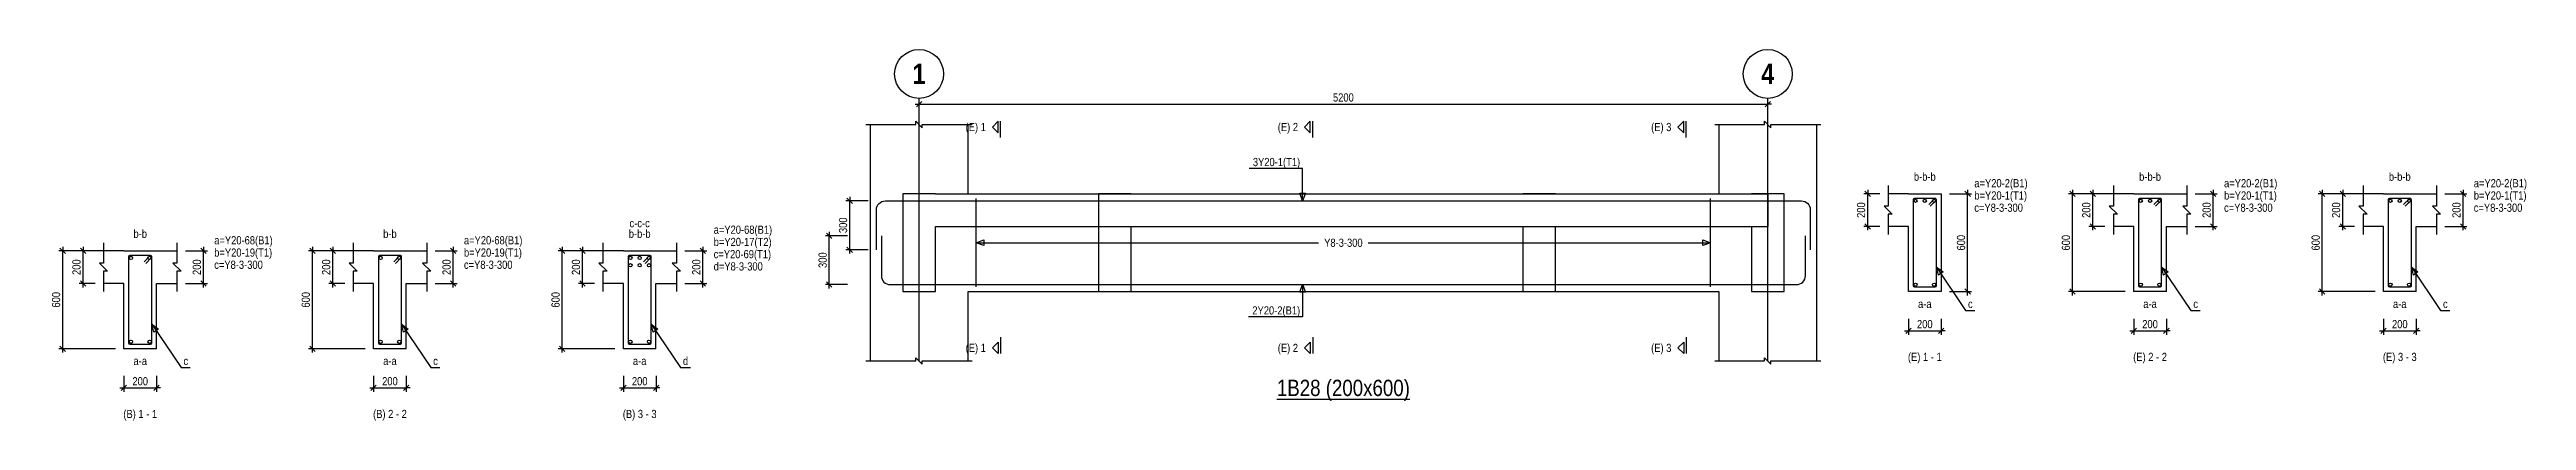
# Model space of a CAD drawing. Extents: x 0 to 206258, y -403073 to 0.
# Drawn here: x 42772 to 73125, y -302824 to -298274 of the extents above; entities that cross this region are included whole.
import ezdxf
from ezdxf.enums import TextEntityAlignment as Align
from ezdxf.lldxf.tags import DXFTag

# ---------------------------------------------------------------- set-up
doc = ezdxf.new("R2010")
doc.units = 0
doc.header["$LTSCALE"] = 1000
for name, color, linetype in [('Axis Circle(Dir 2)', 150, 'Continuous'), ('Axis Label(Dir 1)', 7, 'Continuous'), ('Axis Line(Dir 2)', 150, 'CENTER2'), ('Break Line', 5, 'Continuous'), ('Dimension Line', 5, 'Continuous'), ('Front Elevation Line', 40, 'Continuous'), ('Leader Line', 5, 'Continuous'), ('Link Line', 3, 'Continuous'), ('Rebar Label', 6, 'Continuous'), ('Rebar Line', 7, 'Continuous'), ('Section Label', 1, 'Continuous'), ('Section Line', 1, 'Continuous'), ('Top Rebar Label', 6, 'Continuous'), ('Top Rebar Line', 7, 'Continuous')]:
    doc.layers.add(name, color=color, linetype=linetype)
for name, color, linetype, true_color in [('Back Elevation Line', 191, 'HIDDEN2', 0xd4aaff), ('Beam Label(D)', 94, 'Continuous', 0x008100), ('Beam Line(D)', 112, 'Continuous', 0x00bd5e), ('Link Label', 94, 'Continuous', 0x008100)]:
    doc.layers.add(name, color=color, linetype=linetype, true_color=true_color)
doc.styles.add('Axis Label(Dir 1)', font='ARIALNB.TTF', dxfattribs={"height": 250})
doc.styles.add('Beam Label(D)', font='ARIALN.TTF', dxfattribs={"height": 200})
doc.styles.add('Dimension Text', font='ARIALN.TTF', dxfattribs={"height": 100})
doc.styles.add('Link Label', font='ARIALN.TTF', dxfattribs={"height": 100})
doc.styles.add('Rebar Label', font='ARIALN.TTF', dxfattribs={"height": 100})
doc.styles.add('Section Label', font='ARIALN.TTF', dxfattribs={"height": 100})
doc.styles.add('Top Rebar Label', font='ARIALN.TTF', dxfattribs={"height": 100})
tags = doc.linetypes.add('CENTER2', pattern=[1.125, 0.75, -0.125, 0.125, -0.125]).pattern_tags.tags
tags[10:11] = [DXFTag(74, 4), DXFTag(75, 0), DXFTag(340, '0'), DXFTag(46, 0.0), DXFTag(50, 0.0), DXFTag(44, 0.0), DXFTag(45, 0.0)]
tags[8:9] = [DXFTag(74, 4), DXFTag(75, 0), DXFTag(340, '0'), DXFTag(46, 0.0), DXFTag(50, 0.0), DXFTag(44, 0.0), DXFTag(45, 0.0)]
tags[6:7] = [DXFTag(74, 4), DXFTag(75, 0), DXFTag(340, '0'), DXFTag(46, 0.0), DXFTag(50, 0.0), DXFTag(44, 0.0), DXFTag(45, 0.0)]
tags[4:5] = [DXFTag(74, 4), DXFTag(75, 0), DXFTag(340, '0'), DXFTag(46, 0.0), DXFTag(50, 0.0), DXFTag(44, 0.0), DXFTag(45, 0.0)]
tags = doc.linetypes.add('HIDDEN2', pattern=[0.1875, 0.125, -0.0625]).pattern_tags.tags
tags[6:7] = [DXFTag(74, 4), DXFTag(75, 0), DXFTag(340, '0'), DXFTag(46, 0.0), DXFTag(50, 0.0), DXFTag(44, 0.0), DXFTag(45, 0.0)]
tags[4:5] = [DXFTag(74, 4), DXFTag(75, 0), DXFTag(340, '0'), DXFTag(46, 0.0), DXFTag(50, 0.0), DXFTag(44, 0.0), DXFTag(45, 0.0)]
doc.dimstyles.new('BEAM', dxfattribs={"dimtxt": 100, "dimasz": 30, "dimexe": 48.3, "dimexo": 103.5, "dimgap": 30, "dimtad": 1, "dimtoh": 1, "dimdec": 1, "dimlfac": 0.5, "dimdsep": 46, "dimtxsty": 'Dimension Text', "dimblk": 'PCDIM_TICK', "dimcen": 0.09, "dimclrd": 5, "dimclre": 5, "dimclrt": 5, "dimadec": 1, "dimazin": 0, "dimtp": 1, "dimtm": 1, "dimtfac": 1, "dimtdec": 4, "dimtofl": 0, "dimtmove": 0, "dimatfit": 3, "dimfxl": 1, "dimtolj": 1, "dimtzin": 0, "dimarcsym": 0})

msp = doc.modelspace()

# ---------------------------------------------------------------- texts
at = {"layer": 'Axis Label(Dir 1)', "transparency": 33554687, "style": 'Axis Label(Dir 1)'}
for s, p in [('1', (53427.055, -298574.284)), ('4', (63827.055, -298574.284))]:
    msp.add_text(s, height=250, dxfattribs=at).set_placement(p, align=Align.MIDDLE_CENTER)
at = {"layer": 'Beam Label(D)', "transparency": 33554687, "style": 'Beam Label(D)'}
msp.add_text('%%U1B28 (200x600)', height=200, dxfattribs=at).set_placement((58627.055, -302324.284), align=Align.TOP_CENTER)
at = {"layer": 'Link Label', "transparency": 33554687, "style": 'Link Label'}
for s, p in [(' c=Y8-3-300', (66327.055, -300264.284)), (' c=Y8-3-300', (69387.293, -300264.284)), (' c=Y8-3-300', (72447.532, -300264.284)), (' c=Y8-3-300', (44758.146, -300964.284)), (' c=Y8-3-300', (47818.385, -300964.284)), (' d=Y8-3-300', (50878.623, -300984.284)), ('c', (66282.055, -301444.284)), ('c', (69042.293, -301444.284)), ('c', (72102.532, -301444.284)), ('c', (44413.146, -302144.284)), ('c', (47473.385, -302144.284)), ('d', (50533.623, -302144.284))]:
    msp.add_text(s, height=100, dxfattribs=at).set_placement(p)
msp.add_text('Y8-3-300', height=100, dxfattribs=at).set_placement((58627.055, -300644.284), align=Align.MIDDLE_CENTER)
at = {"layer": 'Rebar Label', "transparency": 33554687, "style": 'Rebar Label'}
for s, p in [('b-b-b', (65752.055, -299914.284)), ('b-b-b', (68512.293, -299914.284)), ('b-b-b', (71572.532, -299914.284)), ('b-b', (43883.146, -300614.284)), ('b-b', (46943.385, -300614.284)), ('b-b-b', (50003.623, -300614.284)), ('c-c-c', (50003.623, -300484.284)), ('a-a', (65752.055, -301474.284)), ('a-a', (68512.293, -301474.284)), ('a-a', (71572.532, -301474.284)), ('a-a', (43883.146, -302174.284)), ('a-a', (46943.385, -302174.284)), ('a-a', (50003.623, -302174.284))]:
    msp.add_text(s, height=100, dxfattribs=at).set_placement(p, align=Align.BOTTOM_CENTER)
for s, p in [(' a=Y20-2(B1)', (66327.055, -299964.284)), (' a=Y20-2(B1)', (69387.293, -299964.284)), (' a=Y20-2(B1)', (72447.532, -299964.284)), (' a=Y20-68(B1)', (50878.623, -300534.284)), (' a=Y20-68(B1)', (44758.146, -300664.284)), (' a=Y20-68(B1)', (47818.385, -300664.284))]:
    msp.add_text(s, height=100, dxfattribs=at).set_placement(p)
msp.add_text(' 2Y20-2(B1)', height=100, dxfattribs=at).set_placement((58097.055, -301524.284), align=Align.RIGHT)
at = {"layer": 'Section Label', "transparency": 33554687, "style": 'Section Label'}
for s, p in [('(E) 1', (54246.344, -299224.994)), ('(E) 2', (58071.344, -299224.994)), ('(E) 3', (62646.344, -299224.994)), ('(E) 1', (54246.344, -301933.573)), ('(E) 2', (58071.344, -301933.573)), ('(E) 3', (62646.344, -301933.573))]:
    msp.add_text(s, height=100, dxfattribs=at).set_placement(p, align=Align.MIDDLE_RIGHT)
for s, p in [('(E) 1 - 1', (65752.055, -302124.284)), ('(E) 2 - 2', (68512.293, -302124.284)), ('(E) 3 - 3', (71572.532, -302124.284)), ('(B) 1 - 1', (43883.146, -302824.284)), ('(B) 2 - 2', (46943.385, -302824.284)), ('(B) 3 - 3', (50003.623, -302824.284))]:
    msp.add_text(s, height=100, dxfattribs=at).set_placement(p, align=Align.BOTTOM_CENTER)
at = {"layer": 'Top Rebar Label', "transparency": 33554687, "style": 'Top Rebar Label'}
msp.add_text(' 3Y20-1(T1)', height=100, dxfattribs=at).set_placement((58097.055, -299704.284), align=Align.RIGHT)
for s, p in [(' b=Y20-1(T1)', (66327.055, -300114.284)), (' b=Y20-1(T1)', (69387.293, -300114.284)), (' b=Y20-1(T1)', (72447.532, -300114.284)), (' b=Y20-19(T1)', (44758.146, -300814.284)), (' b=Y20-19(T1)', (47818.385, -300814.284)), (' c=Y20-69(T1)', (50878.623, -300834.284)), (' b=Y20-17(T2)', (50878.623, -300684.284))]:
    msp.add_text(s, height=100, dxfattribs=at).set_placement(p)

# ---------------------------------------------------------------- blocks, each defined once
blk = doc.blocks.new('PCDIM_TICK')
at = {"layer": 'Dimension Line', "color": 0, "transparency": 33554687}
for p, q in [((1.1, 1.1), (-1.1, -1.1)), ((1.6, 0), (0, 0))]:
    blk.add_line(p, q, dxfattribs=at)
blk = doc.blocks.new('*U3698')
at = {"layer": 'Dimension Line', "color": 5, "true_color": 0x0000ff, "transparency": 16777216}
for p, q in [((44437, -300744), (44706, -300744)), ((44658, -301144), (44658, -300744)), ((44437, -301144), (44706, -301144))]:
    blk.add_line(p, q, dxfattribs=at)
at = {"layer": 'Dimension Line', "color": 5, "true_color": 0x0000ff, "transparency": 16777216, "xscale": 30, "yscale": 30}
for p, rotation in [((44658, -300744), 89.99999999999447), ((44658, -301144), 269.9999999999834)]:
    blk.add_blockref('PCDIM_TICK', p, dxfattribs=dict(at, rotation=rotation))
at = {"layer": 'Dimension Line', "color": 5, "true_color": 0x0000ff, "transparency": 16777216, "insert": (44628, -300944), "char_height": 100, "width": 182.77, "attachment_point": 8, "rotation": 90, "style": 'Dimension Text'}
blk.add_mtext('200', dxfattribs=at)
blk = doc.blocks.new('*U3699')
at = {"layer": 'Dimension Line', "color": 5, "true_color": 0x0000ff, "transparency": 16777216}
for p, q in [((43330, -300744), (43135, -300744)), ((43183, -301144), (43183, -300744)), ((43330, -301144), (43135, -301144))]:
    blk.add_line(p, q, dxfattribs=at)
at = {"layer": 'Dimension Line', "color": 5, "true_color": 0x0000ff, "transparency": 16777216, "xscale": 30, "yscale": 30}
for p, rotation in [((43183, -300744), 89.99999999999447), ((43183, -301144), 269.9999999999834)]:
    blk.add_blockref('PCDIM_TICK', p, dxfattribs=dict(at, rotation=rotation))
at = {"layer": 'Dimension Line', "color": 5, "true_color": 0x0000ff, "transparency": 16777216, "insert": (43153, -300944), "char_height": 100, "width": 182.77, "attachment_point": 8, "rotation": 90, "style": 'Dimension Text'}
blk.add_mtext('200', dxfattribs=at)
blk = doc.blocks.new('*U3700')
at = {"layer": 'Dimension Line', "color": 5, "true_color": 0x0000ff, "transparency": 16777216}
for p, q in [((43580, -300744), (42885, -300744)), ((42933, -301944), (42933, -300744)), ((43580, -301944), (42885, -301944))]:
    blk.add_line(p, q, dxfattribs=at)
at = {"layer": 'Dimension Line', "color": 5, "true_color": 0x0000ff, "transparency": 16777216, "xscale": 30, "yscale": 30}
for p, rotation in [((42933, -300744), 89.99999999999447), ((42933, -301944), 269.9999999999834)]:
    blk.add_blockref('PCDIM_TICK', p, dxfattribs=dict(at, rotation=rotation))
at = {"layer": 'Dimension Line', "color": 5, "true_color": 0x0000ff, "transparency": 16777216, "insert": (42903, -301344), "char_height": 100, "width": 181.97, "attachment_point": 8, "rotation": 90, "style": 'Dimension Text'}
blk.add_mtext('600', dxfattribs=at)
blk = doc.blocks.new('*U3701')
at = {"layer": 'Dimension Line', "color": 5, "true_color": 0x0000ff, "transparency": 16777216}
for p, q in [((43683, -302278), (43683, -302473)), ((44083, -302278), (44083, -302473)), ((43683, -302424), (44083, -302424))]:
    blk.add_line(p, q, dxfattribs=at)
at = {"layer": 'Dimension Line', "color": 5, "true_color": 0x0000ff, "transparency": 16777216, "xscale": 30, "yscale": 30, "rotation": 180.0000000000004}
blk.add_blockref('PCDIM_TICK', (43683, -302424), dxfattribs=at)
at = {"layer": 'Dimension Line', "color": 5, "true_color": 0x0000ff, "transparency": 16777216, "xscale": 30, "yscale": 30}
blk.add_blockref('PCDIM_TICK', (44083, -302424), dxfattribs=at)
at = {"layer": 'Dimension Line', "color": 5, "true_color": 0x0000ff, "transparency": 16777216, "insert": (43883, -302394), "char_height": 100, "width": 182.77, "attachment_point": 8, "style": 'Dimension Text'}
blk.add_mtext('200', dxfattribs=at)
blk = doc.blocks.new('*U3702')
at = {"layer": 'Dimension Line', "color": 5, "true_color": 0x0000ff, "transparency": 16777216}
for p, q in [((47497, -300744), (47767, -300744)), ((47718, -301144), (47718, -300744)), ((47497, -301144), (47767, -301144))]:
    blk.add_line(p, q, dxfattribs=at)
at = {"layer": 'Dimension Line', "color": 5, "true_color": 0x0000ff, "transparency": 16777216, "xscale": 30, "yscale": 30}
for p, rotation in [((47718, -300744), 89.99999999999447), ((47718, -301144), 269.9999999999834)]:
    blk.add_blockref('PCDIM_TICK', p, dxfattribs=dict(at, rotation=rotation))
at = {"layer": 'Dimension Line', "color": 5, "true_color": 0x0000ff, "transparency": 16777216, "insert": (47688, -300944), "char_height": 100, "width": 182.77, "attachment_point": 8, "rotation": 90, "style": 'Dimension Text'}
blk.add_mtext('200', dxfattribs=at)
blk = doc.blocks.new('*U3703')
at = {"layer": 'Dimension Line', "color": 5, "true_color": 0x0000ff, "transparency": 16777216}
for p, q in [((46390, -300744), (46195, -300744)), ((46243, -301144), (46243, -300744)), ((46390, -301144), (46195, -301144))]:
    blk.add_line(p, q, dxfattribs=at)
at = {"layer": 'Dimension Line', "color": 5, "true_color": 0x0000ff, "transparency": 16777216, "xscale": 30, "yscale": 30}
for p, rotation in [((46243, -300744), 89.99999999999447), ((46243, -301144), 269.9999999999834)]:
    blk.add_blockref('PCDIM_TICK', p, dxfattribs=dict(at, rotation=rotation))
at = {"layer": 'Dimension Line', "color": 5, "true_color": 0x0000ff, "transparency": 16777216, "insert": (46213, -300944), "char_height": 100, "width": 182.77, "attachment_point": 8, "rotation": 90, "style": 'Dimension Text'}
blk.add_mtext('200', dxfattribs=at)
blk = doc.blocks.new('*U3704')
at = {"layer": 'Dimension Line', "color": 5, "true_color": 0x0000ff, "transparency": 16777216}
for p, q in [((46640, -300744), (45945, -300744)), ((45993, -301944), (45993, -300744)), ((46640, -301944), (45945, -301944))]:
    blk.add_line(p, q, dxfattribs=at)
at = {"layer": 'Dimension Line', "color": 5, "true_color": 0x0000ff, "transparency": 16777216, "xscale": 30, "yscale": 30}
for p, rotation in [((45993, -300744), 89.99999999999447), ((45993, -301944), 269.9999999999834)]:
    blk.add_blockref('PCDIM_TICK', p, dxfattribs=dict(at, rotation=rotation))
at = {"layer": 'Dimension Line', "color": 5, "true_color": 0x0000ff, "transparency": 16777216, "insert": (45963, -301344), "char_height": 100, "width": 181.97, "attachment_point": 8, "rotation": 90, "style": 'Dimension Text'}
blk.add_mtext('600', dxfattribs=at)
blk = doc.blocks.new('*U3705')
at = {"layer": 'Dimension Line', "color": 5, "true_color": 0x0000ff, "transparency": 16777216}
for p, q in [((46743, -302278), (46743, -302473)), ((47143, -302278), (47143, -302473)), ((46743, -302424), (47143, -302424))]:
    blk.add_line(p, q, dxfattribs=at)
at = {"layer": 'Dimension Line', "color": 5, "true_color": 0x0000ff, "transparency": 16777216, "xscale": 30, "yscale": 30, "rotation": 180.0000000000004}
blk.add_blockref('PCDIM_TICK', (46743, -302424), dxfattribs=at)
at = {"layer": 'Dimension Line', "color": 5, "true_color": 0x0000ff, "transparency": 16777216, "xscale": 30, "yscale": 30}
blk.add_blockref('PCDIM_TICK', (47143, -302424), dxfattribs=at)
at = {"layer": 'Dimension Line', "color": 5, "true_color": 0x0000ff, "transparency": 16777216, "insert": (46943, -302394), "char_height": 100, "width": 182.77, "attachment_point": 8, "style": 'Dimension Text'}
blk.add_mtext('200', dxfattribs=at)
blk = doc.blocks.new('*U3706')
at = {"layer": 'Dimension Line', "color": 5, "true_color": 0x0000ff, "transparency": 16777216}
for p, q in [((50557, -300744), (50827, -300744)), ((50779, -301144), (50779, -300744)), ((50557, -301144), (50827, -301144))]:
    blk.add_line(p, q, dxfattribs=at)
at = {"layer": 'Dimension Line', "color": 5, "true_color": 0x0000ff, "transparency": 16777216, "xscale": 30, "yscale": 30}
for p, rotation in [((50779, -300744), 89.99999999999447), ((50779, -301144), 269.9999999999834)]:
    blk.add_blockref('PCDIM_TICK', p, dxfattribs=dict(at, rotation=rotation))
at = {"layer": 'Dimension Line', "color": 5, "true_color": 0x0000ff, "transparency": 16777216, "insert": (50749, -300944), "char_height": 100, "width": 182.77, "attachment_point": 8, "rotation": 90, "style": 'Dimension Text'}
blk.add_mtext('200', dxfattribs=at)
blk = doc.blocks.new('*U3707')
at = {"layer": 'Dimension Line', "color": 5, "true_color": 0x0000ff, "transparency": 16777216}
for p, q in [((49450, -300744), (49255, -300744)), ((49304, -301144), (49304, -300744)), ((49450, -301144), (49255, -301144))]:
    blk.add_line(p, q, dxfattribs=at)
at = {"layer": 'Dimension Line', "color": 5, "true_color": 0x0000ff, "transparency": 16777216, "xscale": 30, "yscale": 30}
for p, rotation in [((49304, -300744), 89.99999999999447), ((49304, -301144), 269.9999999999834)]:
    blk.add_blockref('PCDIM_TICK', p, dxfattribs=dict(at, rotation=rotation))
at = {"layer": 'Dimension Line', "color": 5, "true_color": 0x0000ff, "transparency": 16777216, "insert": (49274, -300944), "char_height": 100, "width": 182.77, "attachment_point": 8, "rotation": 90, "style": 'Dimension Text'}
blk.add_mtext('200', dxfattribs=at)
blk = doc.blocks.new('*U3708')
at = {"layer": 'Dimension Line', "color": 5, "true_color": 0x0000ff, "transparency": 16777216}
for p, q in [((49700, -300744), (49005, -300744)), ((49054, -301944), (49054, -300744)), ((49700, -301944), (49005, -301944))]:
    blk.add_line(p, q, dxfattribs=at)
at = {"layer": 'Dimension Line', "color": 5, "true_color": 0x0000ff, "transparency": 16777216, "xscale": 30, "yscale": 30}
for p, rotation in [((49054, -300744), 89.99999999999447), ((49054, -301944), 269.9999999999834)]:
    blk.add_blockref('PCDIM_TICK', p, dxfattribs=dict(at, rotation=rotation))
at = {"layer": 'Dimension Line', "color": 5, "true_color": 0x0000ff, "transparency": 16777216, "insert": (49024, -301344), "char_height": 100, "width": 181.97, "attachment_point": 8, "rotation": 90, "style": 'Dimension Text'}
blk.add_mtext('600', dxfattribs=at)
blk = doc.blocks.new('*U3709')
at = {"layer": 'Dimension Line', "color": 5, "true_color": 0x0000ff, "transparency": 16777216}
for p, q in [((49804, -302278), (49804, -302473)), ((50204, -302278), (50204, -302473)), ((49804, -302424), (50204, -302424))]:
    blk.add_line(p, q, dxfattribs=at)
at = {"layer": 'Dimension Line', "color": 5, "true_color": 0x0000ff, "transparency": 16777216, "xscale": 30, "yscale": 30, "rotation": 180.0000000000004}
blk.add_blockref('PCDIM_TICK', (49804, -302424), dxfattribs=at)
at = {"layer": 'Dimension Line', "color": 5, "true_color": 0x0000ff, "transparency": 16777216, "xscale": 30, "yscale": 30}
blk.add_blockref('PCDIM_TICK', (50204, -302424), dxfattribs=at)
at = {"layer": 'Dimension Line', "color": 5, "true_color": 0x0000ff, "transparency": 16777216, "insert": (50004, -302394), "char_height": 100, "width": 182.77, "attachment_point": 8, "style": 'Dimension Text'}
blk.add_mtext('200', dxfattribs=at)
blk = doc.blocks.new('*U3722')
at = {"layer": 'Dimension Line', "color": 5, "true_color": 0x0000ff, "transparency": 16777216}
for p, q in [((52802, -300130), (52529, -300130)), ((52577, -300730), (52577, -300130)), ((52802, -300730), (52529, -300730))]:
    blk.add_line(p, q, dxfattribs=at)
at = {"layer": 'Dimension Line', "color": 5, "true_color": 0x0000ff, "transparency": 16777216, "xscale": 30, "yscale": 30}
for p, rotation in [((52577, -300130), 89.99999999999447), ((52577, -300730), 269.9999999999834)]:
    blk.add_blockref('PCDIM_TICK', p, dxfattribs=dict(at, rotation=rotation))
at = {"layer": 'Dimension Line', "color": 5, "true_color": 0x0000ff, "transparency": 16777216, "insert": (52547, -300430), "char_height": 100, "width": 181.5, "attachment_point": 8, "rotation": 90, "style": 'Dimension Text'}
blk.add_mtext('300', dxfattribs=at)
blk = doc.blocks.new('*U3723')
at = {"layer": 'Dimension Line', "color": 5, "true_color": 0x0000ff, "transparency": 16777216}
for p, q in [((52552, -300558), (52279, -300558)), ((52327, -301158), (52327, -300558)), ((52552, -301158), (52279, -301158))]:
    blk.add_line(p, q, dxfattribs=at)
at = {"layer": 'Dimension Line', "color": 5, "true_color": 0x0000ff, "transparency": 16777216, "xscale": 30, "yscale": 30}
for p, rotation in [((52327, -300558), 89.99999999999447), ((52327, -301158), 269.9999999999834)]:
    blk.add_blockref('PCDIM_TICK', p, dxfattribs=dict(at, rotation=rotation))
at = {"layer": 'Dimension Line', "color": 5, "true_color": 0x0000ff, "transparency": 16777216, "insert": (52297, -300858), "char_height": 100, "width": 181.5, "attachment_point": 8, "rotation": 90, "style": 'Dimension Text'}
blk.add_mtext('300', dxfattribs=at)
blk = doc.blocks.new('*U3724')
at = {"layer": 'Dimension Line', "color": 5, "true_color": 0x0000ff, "transparency": 16777216}
for p, q in [((53427, -299091), (53427, -298896)), ((53427, -298944), (63827, -298944)), ((63827, -299091), (63827, -298896))]:
    blk.add_line(p, q, dxfattribs=at)
at = {"layer": 'Dimension Line', "color": 5, "true_color": 0x0000ff, "transparency": 16777216, "xscale": 30, "yscale": 30, "rotation": 180.0000000000004}
blk.add_blockref('PCDIM_TICK', (53427, -298944), dxfattribs=at)
at = {"layer": 'Dimension Line', "color": 5, "true_color": 0x0000ff, "transparency": 16777216, "xscale": 30, "yscale": 30}
blk.add_blockref('PCDIM_TICK', (63827, -298944), dxfattribs=at)
at = {"layer": 'Dimension Line', "color": 5, "true_color": 0x0000ff, "transparency": 16777216, "insert": (58627, -298914), "char_height": 100, "width": 245.98, "attachment_point": 8, "style": 'Dimension Text'}
blk.add_mtext('5200', dxfattribs=at)
blk = doc.blocks.new('*U3725')
at = {"layer": 'Dimension Line', "color": 5, "true_color": 0x0000ff, "transparency": 16777216}
for p, q in [((66056, -300044), (66325, -300044)), ((66277, -301244), (66277, -300044)), ((66056, -301244), (66325, -301244))]:
    blk.add_line(p, q, dxfattribs=at)
at = {"layer": 'Dimension Line', "color": 5, "true_color": 0x0000ff, "transparency": 16777216, "xscale": 30, "yscale": 30}
for p, rotation in [((66277, -300044), 89.99999999999447), ((66277, -301244), 269.9999999999834)]:
    blk.add_blockref('PCDIM_TICK', p, dxfattribs=dict(at, rotation=rotation))
at = {"layer": 'Dimension Line', "color": 5, "true_color": 0x0000ff, "transparency": 16777216, "insert": (66247, -300644), "char_height": 100, "width": 181.97, "attachment_point": 8, "rotation": 90, "style": 'Dimension Text'}
blk.add_mtext('600', dxfattribs=at)
blk = doc.blocks.new('*U3726')
at = {"layer": 'Dimension Line', "color": 5, "true_color": 0x0000ff, "transparency": 16777216}
for p, q in [((65199, -300044), (65004, -300044)), ((65052, -300444), (65052, -300044)), ((65199, -300444), (65004, -300444))]:
    blk.add_line(p, q, dxfattribs=at)
at = {"layer": 'Dimension Line', "color": 5, "true_color": 0x0000ff, "transparency": 16777216, "xscale": 30, "yscale": 30}
for p, rotation in [((65052, -300044), 89.99999999999447), ((65052, -300444), 269.9999999999834)]:
    blk.add_blockref('PCDIM_TICK', p, dxfattribs=dict(at, rotation=rotation))
at = {"layer": 'Dimension Line', "color": 5, "true_color": 0x0000ff, "transparency": 16777216, "insert": (65022, -300244), "char_height": 100, "width": 182.77, "attachment_point": 8, "rotation": 90, "style": 'Dimension Text'}
blk.add_mtext('200', dxfattribs=at)
blk = doc.blocks.new('*U3727')
at = {"layer": 'Dimension Line', "color": 5, "true_color": 0x0000ff, "transparency": 16777216}
for p, q in [((65552, -301578), (65552, -301773)), ((65952, -301578), (65952, -301773)), ((65552, -301724), (65952, -301724))]:
    blk.add_line(p, q, dxfattribs=at)
at = {"layer": 'Dimension Line', "color": 5, "true_color": 0x0000ff, "transparency": 16777216, "xscale": 30, "yscale": 30, "rotation": 180.0000000000004}
blk.add_blockref('PCDIM_TICK', (65552, -301724), dxfattribs=at)
at = {"layer": 'Dimension Line', "color": 5, "true_color": 0x0000ff, "transparency": 16777216, "xscale": 30, "yscale": 30}
blk.add_blockref('PCDIM_TICK', (65952, -301724), dxfattribs=at)
at = {"layer": 'Dimension Line', "color": 5, "true_color": 0x0000ff, "transparency": 16777216, "insert": (65752, -301694), "char_height": 100, "width": 182.77, "attachment_point": 8, "style": 'Dimension Text'}
blk.add_mtext('200', dxfattribs=at)
blk = doc.blocks.new('*U3728')
at = {"layer": 'Dimension Line', "color": 5, "true_color": 0x0000ff, "transparency": 16777216}
for p, q in [((69066, -300044), (69336, -300044)), ((69287, -300444), (69287, -300044)), ((69066, -300444), (69336, -300444))]:
    blk.add_line(p, q, dxfattribs=at)
at = {"layer": 'Dimension Line', "color": 5, "true_color": 0x0000ff, "transparency": 16777216, "xscale": 30, "yscale": 30}
for p, rotation in [((69287, -300044), 89.99999999999447), ((69287, -300444), 269.9999999999834)]:
    blk.add_blockref('PCDIM_TICK', p, dxfattribs=dict(at, rotation=rotation))
at = {"layer": 'Dimension Line', "color": 5, "true_color": 0x0000ff, "transparency": 16777216, "insert": (69257, -300244), "char_height": 100, "width": 182.77, "attachment_point": 8, "rotation": 90, "style": 'Dimension Text'}
blk.add_mtext('200', dxfattribs=at)
blk = doc.blocks.new('*U3729')
at = {"layer": 'Dimension Line', "color": 5, "true_color": 0x0000ff, "transparency": 16777216}
for p, q in [((67959, -300044), (67764, -300044)), ((67812, -300444), (67812, -300044)), ((67959, -300444), (67764, -300444))]:
    blk.add_line(p, q, dxfattribs=at)
at = {"layer": 'Dimension Line', "color": 5, "true_color": 0x0000ff, "transparency": 16777216, "xscale": 30, "yscale": 30}
for p, rotation in [((67812, -300044), 89.99999999999447), ((67812, -300444), 269.9999999999834)]:
    blk.add_blockref('PCDIM_TICK', p, dxfattribs=dict(at, rotation=rotation))
at = {"layer": 'Dimension Line', "color": 5, "true_color": 0x0000ff, "transparency": 16777216, "insert": (67782, -300244), "char_height": 100, "width": 182.77, "attachment_point": 8, "rotation": 90, "style": 'Dimension Text'}
blk.add_mtext('200', dxfattribs=at)
blk = doc.blocks.new('*U3730')
at = {"layer": 'Dimension Line', "color": 5, "true_color": 0x0000ff, "transparency": 16777216}
for p, q in [((68209, -300044), (67514, -300044)), ((67562, -301244), (67562, -300044)), ((68209, -301244), (67514, -301244))]:
    blk.add_line(p, q, dxfattribs=at)
at = {"layer": 'Dimension Line', "color": 5, "true_color": 0x0000ff, "transparency": 16777216, "xscale": 30, "yscale": 30}
for p, rotation in [((67562, -300044), 89.99999999999447), ((67562, -301244), 269.9999999999834)]:
    blk.add_blockref('PCDIM_TICK', p, dxfattribs=dict(at, rotation=rotation))
at = {"layer": 'Dimension Line', "color": 5, "true_color": 0x0000ff, "transparency": 16777216, "insert": (67532, -300644), "char_height": 100, "width": 181.97, "attachment_point": 8, "rotation": 90, "style": 'Dimension Text'}
blk.add_mtext('600', dxfattribs=at)
blk = doc.blocks.new('*U3731')
at = {"layer": 'Dimension Line', "color": 5, "true_color": 0x0000ff, "transparency": 16777216}
for p, q in [((68312, -301578), (68312, -301773)), ((68712, -301578), (68712, -301773)), ((68312, -301724), (68712, -301724))]:
    blk.add_line(p, q, dxfattribs=at)
at = {"layer": 'Dimension Line', "color": 5, "true_color": 0x0000ff, "transparency": 16777216, "xscale": 30, "yscale": 30, "rotation": 180.0000000000004}
blk.add_blockref('PCDIM_TICK', (68312, -301724), dxfattribs=at)
at = {"layer": 'Dimension Line', "color": 5, "true_color": 0x0000ff, "transparency": 16777216, "xscale": 30, "yscale": 30}
blk.add_blockref('PCDIM_TICK', (68712, -301724), dxfattribs=at)
at = {"layer": 'Dimension Line', "color": 5, "true_color": 0x0000ff, "transparency": 16777216, "insert": (68512, -301694), "char_height": 100, "width": 182.77, "attachment_point": 8, "style": 'Dimension Text'}
blk.add_mtext('200', dxfattribs=at)
blk = doc.blocks.new('*U3732')
at = {"layer": 'Dimension Line', "color": 5, "true_color": 0x0000ff, "transparency": 16777216}
for p, q in [((72126, -300044), (72396, -300044)), ((72348, -300444), (72348, -300044)), ((72126, -300444), (72396, -300444))]:
    blk.add_line(p, q, dxfattribs=at)
at = {"layer": 'Dimension Line', "color": 5, "true_color": 0x0000ff, "transparency": 16777216, "xscale": 30, "yscale": 30}
for p, rotation in [((72348, -300044), 89.99999999999447), ((72348, -300444), 269.9999999999834)]:
    blk.add_blockref('PCDIM_TICK', p, dxfattribs=dict(at, rotation=rotation))
at = {"layer": 'Dimension Line', "color": 5, "true_color": 0x0000ff, "transparency": 16777216, "insert": (72318, -300244), "char_height": 100, "width": 182.77, "attachment_point": 8, "rotation": 90, "style": 'Dimension Text'}
blk.add_mtext('200', dxfattribs=at)
blk = doc.blocks.new('*U3733')
at = {"layer": 'Dimension Line', "color": 5, "true_color": 0x0000ff, "transparency": 16777216}
for p, q in [((71019, -300044), (70824, -300044)), ((70873, -300444), (70873, -300044)), ((71019, -300444), (70824, -300444))]:
    blk.add_line(p, q, dxfattribs=at)
at = {"layer": 'Dimension Line', "color": 5, "true_color": 0x0000ff, "transparency": 16777216, "xscale": 30, "yscale": 30}
for p, rotation in [((70873, -300044), 89.99999999999447), ((70873, -300444), 269.9999999999834)]:
    blk.add_blockref('PCDIM_TICK', p, dxfattribs=dict(at, rotation=rotation))
at = {"layer": 'Dimension Line', "color": 5, "true_color": 0x0000ff, "transparency": 16777216, "insert": (70843, -300244), "char_height": 100, "width": 182.77, "attachment_point": 8, "rotation": 90, "style": 'Dimension Text'}
blk.add_mtext('200', dxfattribs=at)
blk = doc.blocks.new('*U3734')
at = {"layer": 'Dimension Line', "color": 5, "true_color": 0x0000ff, "transparency": 16777216}
for p, q in [((71269, -300044), (70574, -300044)), ((70623, -301244), (70623, -300044)), ((71269, -301244), (70574, -301244))]:
    blk.add_line(p, q, dxfattribs=at)
at = {"layer": 'Dimension Line', "color": 5, "true_color": 0x0000ff, "transparency": 16777216, "xscale": 30, "yscale": 30}
for p, rotation in [((70623, -300044), 89.99999999999447), ((70623, -301244), 269.9999999999834)]:
    blk.add_blockref('PCDIM_TICK', p, dxfattribs=dict(at, rotation=rotation))
at = {"layer": 'Dimension Line', "color": 5, "true_color": 0x0000ff, "transparency": 16777216, "insert": (70593, -300644), "char_height": 100, "width": 181.97, "attachment_point": 8, "rotation": 90, "style": 'Dimension Text'}
blk.add_mtext('600', dxfattribs=at)
blk = doc.blocks.new('*U3735')
at = {"layer": 'Dimension Line', "color": 5, "true_color": 0x0000ff, "transparency": 16777216}
for p, q in [((71373, -301578), (71373, -301773)), ((71773, -301578), (71773, -301773)), ((71373, -301724), (71773, -301724))]:
    blk.add_line(p, q, dxfattribs=at)
at = {"layer": 'Dimension Line', "color": 5, "true_color": 0x0000ff, "transparency": 16777216, "xscale": 30, "yscale": 30, "rotation": 180.0000000000004}
blk.add_blockref('PCDIM_TICK', (71373, -301724), dxfattribs=at)
at = {"layer": 'Dimension Line', "color": 5, "true_color": 0x0000ff, "transparency": 16777216, "xscale": 30, "yscale": 30}
blk.add_blockref('PCDIM_TICK', (71773, -301724), dxfattribs=at)
at = {"layer": 'Dimension Line', "color": 5, "true_color": 0x0000ff, "transparency": 16777216, "insert": (71573, -301694), "char_height": 100, "width": 182.77, "attachment_point": 8, "style": 'Dimension Text'}
blk.add_mtext('200', dxfattribs=at)

# ---------------------------------------------------------------- dimensions: what is measured, and where the dimension line sits
at = {"layer": 'Dimension Line', "transparency": 33554687}
for base, p1, p2, text, picture, middle in [((58627.055, -298944.284), (53427.055, -299194.284), (63827.055, -299194.284), '5200', '*U3724', (58627.055, -298944.284)), ((65752.055, -301724.284), (65552.055, -301474.284), (65952.055, -301474.284), '200', '*U3727', (65752.055, -301724.284)), ((68512.293, -301724.284), (68312.293, -301474.284), (68712.293, -301474.284), '200', '*U3731', (68512.293, -301724.284)), ((71572.532, -301724.284), (71372.532, -301474.284), (71772.532, -301474.284), '200', '*U3735', (71572.532, -301724.284)), ((43883.146, -302424.284), (43683.146, -302174.284), (44083.146, -302174.284), '200', '*U3701', (43883.146, -302424.284)), ((46943.385, -302424.284), (46743.385, -302174.284), (47143.385, -302174.284), '200', '*U3705', (46943.385, -302424.284)), ((50003.623, -302424.284), (49803.623, -302174.284), (50203.623, -302174.284), '200', '*U3709', (50003.623, -302424.284))]:
    dim = msp.add_linear_dim(base=base, p1=p1, p2=p2, text=text, dimstyle='BEAM', override={"dimscale": 1, "dimtxt": 100, "dimasz": 30, "dimexe": 48.3, "dimexo": 103.5, "dimgap": 30, "dimtad": 1, "dimtih": 0, "dimdec": 1, "dimlfac": 0.5, "dimzin": 8, "dimlunit": 2, "dimpost": '', "dimtxsty": 'Dimension Text', "dimblk": 'PCDIM_TICK', "dimse1": 0, "dimse2": 0, "dimsd2": 0, "dimclrd": 5, "dimclre": 5, "dimclrt": 5, "dimaunit": 0, "dimadec": 1, "dimazin": 0, "dimtol": 0, "dimtp": 1, "dimtm": 1, "dimtmove": 0}, dxfattribs=at)
    dim.commit()
    dim.dimension.update_dxf_attribs({"geometry": picture, "text_midpoint": middle})
for base, p1, p2, text, picture, middle in [((52577.055, -300430.284), (52905.055, -300730.284), (52905.055, -300130.284), '300', '*U3722', (52577.055, -300430.284)), ((65052.055, -300244.284), (65302.055, -300444.284), (65302.055, -300044.284), '200', '*U3726', (65052.055, -300244.284)), ((66277.055, -300644.284), (65952.055, -301244.284), (65952.055, -300044.284), '600', '*U3725', (66277.055, -300644.284)), ((67562.293, -300644.284), (68312.293, -301244.284), (68312.293, -300044.284), '600', '*U3730', (67562.293, -300644.284)), ((67812.293, -300244.284), (68062.293, -300444.284), (68062.293, -300044.284), '200', '*U3729', (67812.293, -300244.284)), ((69287.293, -300244.284), (68962.293, -300444.284), (68962.293, -300044.284), '200', '*U3728', (69287.293, -300244.284)), ((70622.532, -300644.284), (71372.532, -301244.284), (71372.532, -300044.284), '600', '*U3734', (70622.532, -300644.284)), ((70872.532, -300244.284), (71122.532, -300444.284), (71122.532, -300044.284), '200', '*U3733', (70872.532, -300244.284)), ((72347.532, -300244.284), (72022.532, -300444.284), (72022.532, -300044.284), '200', '*U3732', (72347.532, -300244.284)), ((42933.146, -301344.284), (43683.146, -301944.284), (43683.146, -300744.284), '600', '*U3700', (42933.146, -301344.284)), ((43183.146, -300944.284), (43433.146, -301144.284), (43433.146, -300744.284), '200', '*U3699', (43183.146, -300944.284)), ((44658.146, -300944.284), (44333.146, -301144.284), (44333.146, -300744.284), '200', '*U3698', (44658.146, -300944.284)), ((45993.385, -301344.284), (46743.385, -301944.284), (46743.385, -300744.284), '600', '*U3704', (45993.385, -301344.284)), ((46243.385, -300944.284), (46493.385, -301144.284), (46493.385, -300744.284), '200', '*U3703', (46243.385, -300944.284)), ((47718.385, -300944.284), (47393.385, -301144.284), (47393.385, -300744.284), '200', '*U3702', (47718.385, -300944.284)), ((49053.623, -301344.284), (49803.623, -301944.284), (49803.623, -300744.284), '600', '*U3708', (49053.623, -301344.284)), ((49303.623, -300944.284), (49553.623, -301144.284), (49553.623, -300744.284), '200', '*U3707', (49303.623, -300944.284)), ((50778.623, -300944.284), (50453.623, -301144.284), (50453.623, -300744.284), '200', '*U3706', (50778.623, -300944.284)), ((52327.055, -300858.284), (52655.055, -301158.284), (52655.055, -300558.284), '300', '*U3723', (52327.055, -300858.284))]:
    dim = msp.add_linear_dim(base=base, p1=p1, p2=p2, angle=90, text=text, dimstyle='BEAM', override={"dimscale": 1, "dimtxt": 100, "dimasz": 30, "dimexe": 48.3, "dimexo": 103.5, "dimgap": 30, "dimtad": 1, "dimtih": 0, "dimdec": 1, "dimlfac": 0.5, "dimzin": 8, "dimlunit": 2, "dimpost": '', "dimtxsty": 'Dimension Text', "dimblk": 'PCDIM_TICK', "dimse1": 0, "dimse2": 0, "dimsd2": 0, "dimclrd": 5, "dimclre": 5, "dimclrt": 5, "dimaunit": 0, "dimadec": 1, "dimazin": 0, "dimtol": 0, "dimtp": 1, "dimtm": 1, "dimtmove": 0}, dxfattribs=at)
    dim.commit()
    dim.dimension.update_dxf_attribs({"geometry": picture, "text_midpoint": middle})

# ---------------------------------------------------------------- linework, layer by layer
at = {"layer": 'Axis Circle(Dir 2)', "transparency": 33554687}
for centre in [(53427.055, -298574.284), (63827.055, -298574.284)]:
    msp.add_circle(centre, 300, dxfattribs=at)
at = {"layer": 'Axis Line(Dir 2)', "transparency": 33554687}
for points in [[(53427.055, -302094.284), (53427.055, -298874.284)], [(63827.055, -302094.284), (63827.055, -298874.284)]]:
    msp.add_lwpolyline(points, dxfattribs=at)
at = {"layer": 'Back Elevation Line', "transparency": 33554687}
for points in [[(56027.055, -300044.284), (55627.055, -300044.284)], [(55627.055, -300044.284), (55627.055, -301244.284)], [(56027.055, -300044.284), (60827.055, -300044.284)], [(61227.055, -300044.284), (60827.055, -300044.284)], [(61227.055, -300044.284), (63827.055, -300044.284), (63827.055, -300444.284)], [(56027.055, -301244.284), (56027.055, -300444.284)], [(56027.055, -300444.284), (60827.055, -300444.284)], [(60827.055, -300444.284), (60827.055, -301244.284)], [(61227.055, -301244.284), (61227.055, -300444.284)], [(61227.055, -300444.284), (63827.055, -300444.284)], [(55627.055, -301244.284), (56027.055, -301244.284)], [(60827.055, -301244.284), (61227.055, -301244.284)]]:
    msp.add_lwpolyline(points, dxfattribs=at)
at = {"layer": 'Beam Line(D)', "transparency": 33554687}
for points in [[(52827.055, -299194.284), (52827.055, -300044.284)], [(54027.055, -300044.284), (54027.055, -299194.284)], [(63227.055, -299194.284), (63227.055, -300044.284)], [(64427.055, -300044.284), (64427.055, -299194.284)], [(52827.055, -300044.284), (52827.055, -302094.284)], [(54027.055, -300044.284), (63227.055, -300044.284)], [(64427.055, -302094.284), (64427.055, -300044.284)], [(65552.055, -300044.284), (65952.055, -300044.284), (65952.055, -301244.284), (65552.055, -301244.284), (65552.055, -300444.284), (65302.055, -300444.284)], [(65552.055, -300044.284), (65302.055, -300044.284)], [(65552.055, -300044.284), (65552.055, -300044.284)], [(68312.293, -300044.284), (68062.293, -300044.284)], [(68312.293, -300044.284), (68712.293, -300044.284)], [(68312.293, -300044.284), (68312.293, -300044.284)], [(68712.293, -300044.284), (68712.293, -300044.284)], [(68712.293, -300044.284), (68962.293, -300044.284)], [(71372.532, -300044.284), (71122.532, -300044.284)], [(71372.532, -300044.284), (71772.532, -300044.284)], [(71372.532, -300044.284), (71372.532, -300044.284)], [(71772.532, -300044.284), (71772.532, -300044.284)], [(71772.532, -300044.284), (72022.532, -300044.284)], [(68712.293, -301244.284), (68312.293, -301244.284), (68312.293, -300444.284), (68062.293, -300444.284)], [(68712.293, -301244.284), (68712.293, -300444.284), (68962.293, -300444.284)], [(71772.532, -301244.284), (71372.532, -301244.284), (71372.532, -300444.284), (71122.532, -300444.284)], [(71772.532, -301244.284), (71772.532, -300444.284), (72022.532, -300444.284)], [(43683.146, -300744.284), (43433.146, -300744.284)], [(43683.146, -300744.284), (44083.146, -300744.284)], [(43683.146, -300744.284), (43683.146, -300744.284)], [(44083.146, -300744.284), (44083.146, -300744.284)], [(44083.146, -300744.284), (44333.146, -300744.284)], [(46743.385, -300744.284), (46493.385, -300744.284)], [(46743.385, -300744.284), (47143.385, -300744.284)], [(46743.385, -300744.284), (46743.385, -300744.284)], [(47143.385, -300744.284), (47143.385, -300744.284)], [(47143.385, -300744.284), (47393.385, -300744.284)], [(49803.623, -300744.284), (49553.623, -300744.284)], [(49803.623, -300744.284), (50203.623, -300744.284)], [(49803.623, -300744.284), (49803.623, -300744.284)], [(50203.623, -300744.284), (50203.623, -300744.284)], [(50203.623, -300744.284), (50453.623, -300744.284)], [(44083.146, -301944.284), (43683.146, -301944.284), (43683.146, -301144.284), (43433.146, -301144.284)], [(44083.146, -301944.284), (44083.146, -301144.284), (44333.146, -301144.284)], [(47143.385, -301944.284), (46743.385, -301944.284), (46743.385, -301144.284), (46493.385, -301144.284)], [(47143.385, -301944.284), (47143.385, -301144.284), (47393.385, -301144.284)], [(50203.623, -301944.284), (49803.623, -301944.284), (49803.623, -301144.284), (49553.623, -301144.284)], [(50203.623, -301944.284), (50203.623, -301144.284), (50453.623, -301144.284)], [(54027.055, -302094.284), (54027.055, -301244.284)], [(54027.055, -301244.284), (63227.055, -301244.284)], [(63227.055, -301244.284), (63227.055, -302094.284)]]:
    msp.add_lwpolyline(points, dxfattribs=at)
at = {"layer": 'Break Line', "transparency": 33554687}
for points in [[(52777.055, -299194.284), (53387.055, -299194.284), (53387.055, -299154.284), (53467.055, -299234.284), (53467.055, -299194.284), (54077.055, -299194.284)], [(63177.055, -299194.284), (63787.055, -299194.284), (63787.055, -299154.284), (63867.055, -299234.284), (63867.055, -299194.284), (64477.055, -299194.284)], [(65302.055, -299944.284), (65302.055, -300194.284), (65252.055, -300194.284), (65352.055, -300294.284), (65302.055, -300294.284), (65302.055, -300544.284)], [(68062.293, -299944.284), (68062.293, -300194.284), (68012.293, -300194.284), (68112.293, -300294.284), (68062.293, -300294.284), (68062.293, -300544.284)], [(68962.293, -299944.284), (68962.293, -300194.284), (68912.293, -300194.284), (69012.293, -300294.284), (68962.293, -300294.284), (68962.293, -300544.284)], [(71122.532, -299944.284), (71122.532, -300194.284), (71072.532, -300194.284), (71172.532, -300294.284), (71122.532, -300294.284), (71122.532, -300544.284)], [(72022.532, -299944.284), (72022.532, -300194.284), (71972.532, -300194.284), (72072.532, -300294.284), (72022.532, -300294.284), (72022.532, -300544.284)], [(43433.146, -300644.284), (43433.146, -300894.284), (43383.146, -300894.284), (43483.146, -300994.284), (43433.146, -300994.284), (43433.146, -301244.284)], [(44333.146, -300644.284), (44333.146, -300894.284), (44283.146, -300894.284), (44383.146, -300994.284), (44333.146, -300994.284), (44333.146, -301244.284)], [(46493.385, -300644.284), (46493.385, -300894.284), (46443.385, -300894.284), (46543.385, -300994.284), (46493.385, -300994.284), (46493.385, -301244.284)], [(47393.385, -300644.284), (47393.385, -300894.284), (47343.385, -300894.284), (47443.385, -300994.284), (47393.385, -300994.284), (47393.385, -301244.284)], [(49553.623, -300644.284), (49553.623, -300894.284), (49503.623, -300894.284), (49603.623, -300994.284), (49553.623, -300994.284), (49553.623, -301244.284)], [(50453.623, -300644.284), (50453.623, -300894.284), (50403.623, -300894.284), (50503.623, -300994.284), (50453.623, -300994.284), (50453.623, -301244.284)], [(52777.055, -302094.284), (53387.055, -302094.284), (53387.055, -302054.284), (53467.055, -302134.284), (53467.055, -302094.284), (54077.055, -302094.284)], [(63177.055, -302094.284), (63787.055, -302094.284), (63787.055, -302054.284), (63867.055, -302134.284), (63867.055, -302094.284), (64477.055, -302094.284)]]:
    msp.add_lwpolyline(points, dxfattribs=at)
at = {"layer": 'Front Elevation Line', "transparency": 33554687}
for points in [[(53627.055, -300044.284), (53227.055, -300044.284)], [(53227.055, -300044.284), (53227.055, -301244.284)], [(53627.055, -300044.284), (63627.055, -300044.284)], [(64027.055, -300044.284), (63627.055, -300044.284)], [(64027.055, -301244.284), (64027.055, -300044.284)], [(53627.055, -301244.284), (53627.055, -300444.284)], [(53627.055, -300444.284), (63627.055, -300444.284)], [(63627.055, -300444.284), (63627.055, -301244.284)], [(53227.055, -301244.284), (53627.055, -301244.284)], [(63627.055, -301244.284), (64027.055, -301244.284)]]:
    msp.add_lwpolyline(points, dxfattribs=at)
at = {"layer": 'Leader Line', "transparency": 33554687}
for points in [[(58127.054, -300130.284), (58127.055, -299734.284), (57472.063, -299734.284)], [(58092.852, -300036.314), (58161.257, -300036.314), (58127.054, -300130.284), (58092.852, -300036.314)], [(54127.055, -300644.284), (54221.024, -300610.082), (54221.024, -300678.486), (54127.055, -300644.284), (58322.411, -300644.284)], [(58931.699, -300644.284), (63127.055, -300644.284), (63033.085, -300678.486), (63033.085, -300610.082), (63127.055, -300644.284)], [(65974.996, -301003.009), (65918.311, -301041.297), (65894.055, -300944.284), (65974.996, -301003.009)], [(65894.055, -300944.284), (66252.055, -301474.284), (66365.184, -301474.284)], [(68735.234, -301003.008), (68678.55, -301041.297), (68654.293, -300944.283), (68735.234, -301003.008)], [(68654.293, -300944.283), (69012.293, -301474.284), (69125.423, -301474.284)], [(71795.472, -301003.008), (71738.788, -301041.296), (71714.532, -300944.283), (71795.472, -301003.008)], [(71714.532, -300944.283), (72072.532, -301474.284), (72185.661, -301474.284)], [(58127.054, -301158.284), (58127.055, -301554.284), (57464.381, -301554.284)], [(58161.257, -301252.253), (58092.852, -301252.253), (58127.054, -301158.284), (58161.257, -301252.253)], [(44106.086, -301703.009), (44049.402, -301741.297), (44025.146, -301644.284), (44106.086, -301703.009)], [(44025.146, -301644.284), (44383.146, -302174.284), (44496.275, -302174.284)], [(47166.325, -301703.008), (47109.641, -301741.297), (47085.384, -301644.283), (47166.325, -301703.008)], [(47085.384, -301644.283), (47443.385, -302174.284), (47556.514, -302174.284)], [(50226.563, -301703.008), (50169.879, -301741.296), (50145.622, -301644.283), (50226.563, -301703.008)], [(50145.622, -301644.283), (50503.623, -302174.284), (50624.435, -302174.284)]]:
    msp.add_lwpolyline(points, dxfattribs=at)
at = {"layer": 'Link Line', "transparency": 33554687}
for p, q in [((54127.055, -301186.284), (54127.055, -300102.284)), ((63127.055, -301186.284), (63127.055, -300102.284))]:
    msp.add_line(p, q, dxfattribs=at)
for points in [[(65819.244, -300196.894), (65889.954, -300126.183, 0.668178638), (65880.055, -300102.284), (65624.055, -300102.284, 0.414213562), (65610.055, -300116.284), (65610.055, -301172.284, 0.414213562), (65624.055, -301186.284), (65880.055, -301186.284, 0.414213562), (65894.055, -301172.284), (65894.055, -300116.284, 0.668178638), (65870.155, -300106.384), (65799.445, -300177.095)], [(68579.482, -300196.894), (68650.193, -300126.183, 0.668178638), (68640.293, -300102.284), (68384.293, -300102.284, 0.414213562), (68370.293, -300116.284), (68370.293, -301172.284, 0.414213562), (68384.293, -301186.284), (68640.293, -301186.284, 0.414213562), (68654.293, -301172.284), (68654.293, -300116.284, 0.668178638), (68630.394, -300106.384), (68559.683, -300177.095)], [(71639.721, -300196.894), (71710.432, -300126.183, 0.668178638), (71700.532, -300102.284), (71444.532, -300102.284, 0.414213562), (71430.532, -300116.284), (71430.532, -301172.284, 0.414213562), (71444.532, -301186.284), (71700.532, -301186.284, 0.414213562), (71714.532, -301172.284), (71714.532, -300116.284, 0.668178638), (71690.633, -300106.384), (71619.922, -300177.095)], [(43950.335, -300896.894), (44021.045, -300826.183, 0.668178638), (44011.146, -300802.284), (43755.146, -300802.284, 0.414213562), (43741.146, -300816.284), (43741.146, -301872.284, 0.414213562), (43755.146, -301886.284), (44011.146, -301886.284, 0.414213562), (44025.146, -301872.284), (44025.146, -300816.284, 0.668178638), (44001.246, -300806.384), (43930.536, -300877.095)], [(47010.573, -300896.894), (47081.284, -300826.183, 0.668178638), (47071.385, -300802.284), (46815.385, -300802.284, 0.414213562), (46801.385, -300816.284), (46801.385, -301872.284, 0.414213562), (46815.385, -301886.284), (47071.385, -301886.284, 0.414213562), (47085.385, -301872.284), (47085.385, -300816.284, 0.668178638), (47061.485, -300806.384), (46990.774, -300877.095)], [(50070.812, -300896.894), (50141.523, -300826.183, 0.668178638), (50131.623, -300802.284), (49875.623, -300802.284, 0.414213562), (49861.623, -300816.284), (49861.623, -301872.284, 0.414213562), (49875.623, -301886.284), (50131.623, -301886.284, 0.414213562), (50145.623, -301872.284), (50145.623, -300816.284, 0.668178638), (50121.724, -300806.384), (50051.013, -300877.095)]]:
    msp.add_lwpolyline(points, format="xyb", dxfattribs=at)
at = {"layer": 'Rebar Line', "transparency": 33554687}
msp.add_lwpolyline([(52965.055, -300558.284), (52965.055, -301048.328, 0.414213562), (53075.011, -301158.284), (64179.099, -301158.284, 0.414213562), (64289.055, -301048.328), (64289.055, -300558.284)], format="xyb", dxfattribs=at)
for centre in [(65638.055, -300130.284), (65752.055, -300130.284), (65866.055, -300130.284), (68398.293, -300130.284), (68512.293, -300130.284), (68626.293, -300130.284), (71458.532, -300130.284), (71572.532, -300130.284), (71686.532, -300130.284), (43769.146, -300830.284), (43997.146, -300830.284), (46829.385, -300830.284), (47057.385, -300830.284), (49889.623, -300830.284), (49889.623, -300920.284), (50003.623, -300830.284), (50003.623, -300920.284), (50117.623, -300830.284), (50117.623, -300920.284), (65638.055, -301158.284), (65866.055, -301158.284), (68398.293, -301158.284), (68626.293, -301158.284), (71458.532, -301158.284), (71686.532, -301158.284), (43769.146, -301858.284), (43997.146, -301858.284), (46829.385, -301858.284), (47057.385, -301858.284), (49889.623, -301858.284), (50117.623, -301858.284)]:
    msp.add_circle(centre, 20, dxfattribs=at)
at = {"layer": 'Section Line', "transparency": 33554687}
for points in [[(54397.055, -299154.284), (54326.344, -299224.994), (54397.055, -299295.705), (54397.055, -299154.284)], [(54427.055, -299354.284), (54427.055, -299154.284)], [(58222.055, -299154.284), (58151.344, -299224.994), (58222.055, -299295.705), (58222.055, -299154.284)], [(58252.055, -299354.284), (58252.055, -299154.284)], [(62797.054, -299154.284), (62726.344, -299224.994), (62797.054, -299295.705), (62797.054, -299154.284)], [(62827.054, -299354.284), (62827.054, -299154.284)], [(54397.055, -302004.284), (54397.055, -302004.284), (54326.344, -301933.573), (54397.055, -301862.862), (54397.055, -302004.284)], [(54427.055, -301804.284), (54427.055, -302004.284)], [(58222.055, -302004.284), (58222.055, -302004.284), (58151.344, -301933.573), (58222.055, -301862.862), (58222.055, -302004.284)], [(58252.055, -301804.284), (58252.055, -302004.284)], [(62797.054, -302004.284), (62797.054, -302004.284), (62726.344, -301933.573), (62797.054, -301862.862), (62797.054, -302004.284)], [(62827.054, -301804.284), (62827.054, -302004.284)]]:
    msp.add_lwpolyline(points, dxfattribs=at)
at = {"layer": 'Top Rebar Line', "transparency": 33554687}
msp.add_lwpolyline([(52905.055, -300730.284), (52905.055, -300240.239, -0.414213562), (53015.011, -300130.284), (64239.099, -300130.284, -0.414213562), (64349.055, -300240.239), (64349.055, -300730.284)], format="xyb", dxfattribs=at)

msp.set_redraw_order([(e.dxf.handle, doc.entitydb.next_handle()) for e in msp.query("TEXT MTEXT ATTDEF DIMENSION ARC_DIMENSION")])  # texts and dimensions are drawn at this point

doc.saveas('drawing.dxf')
